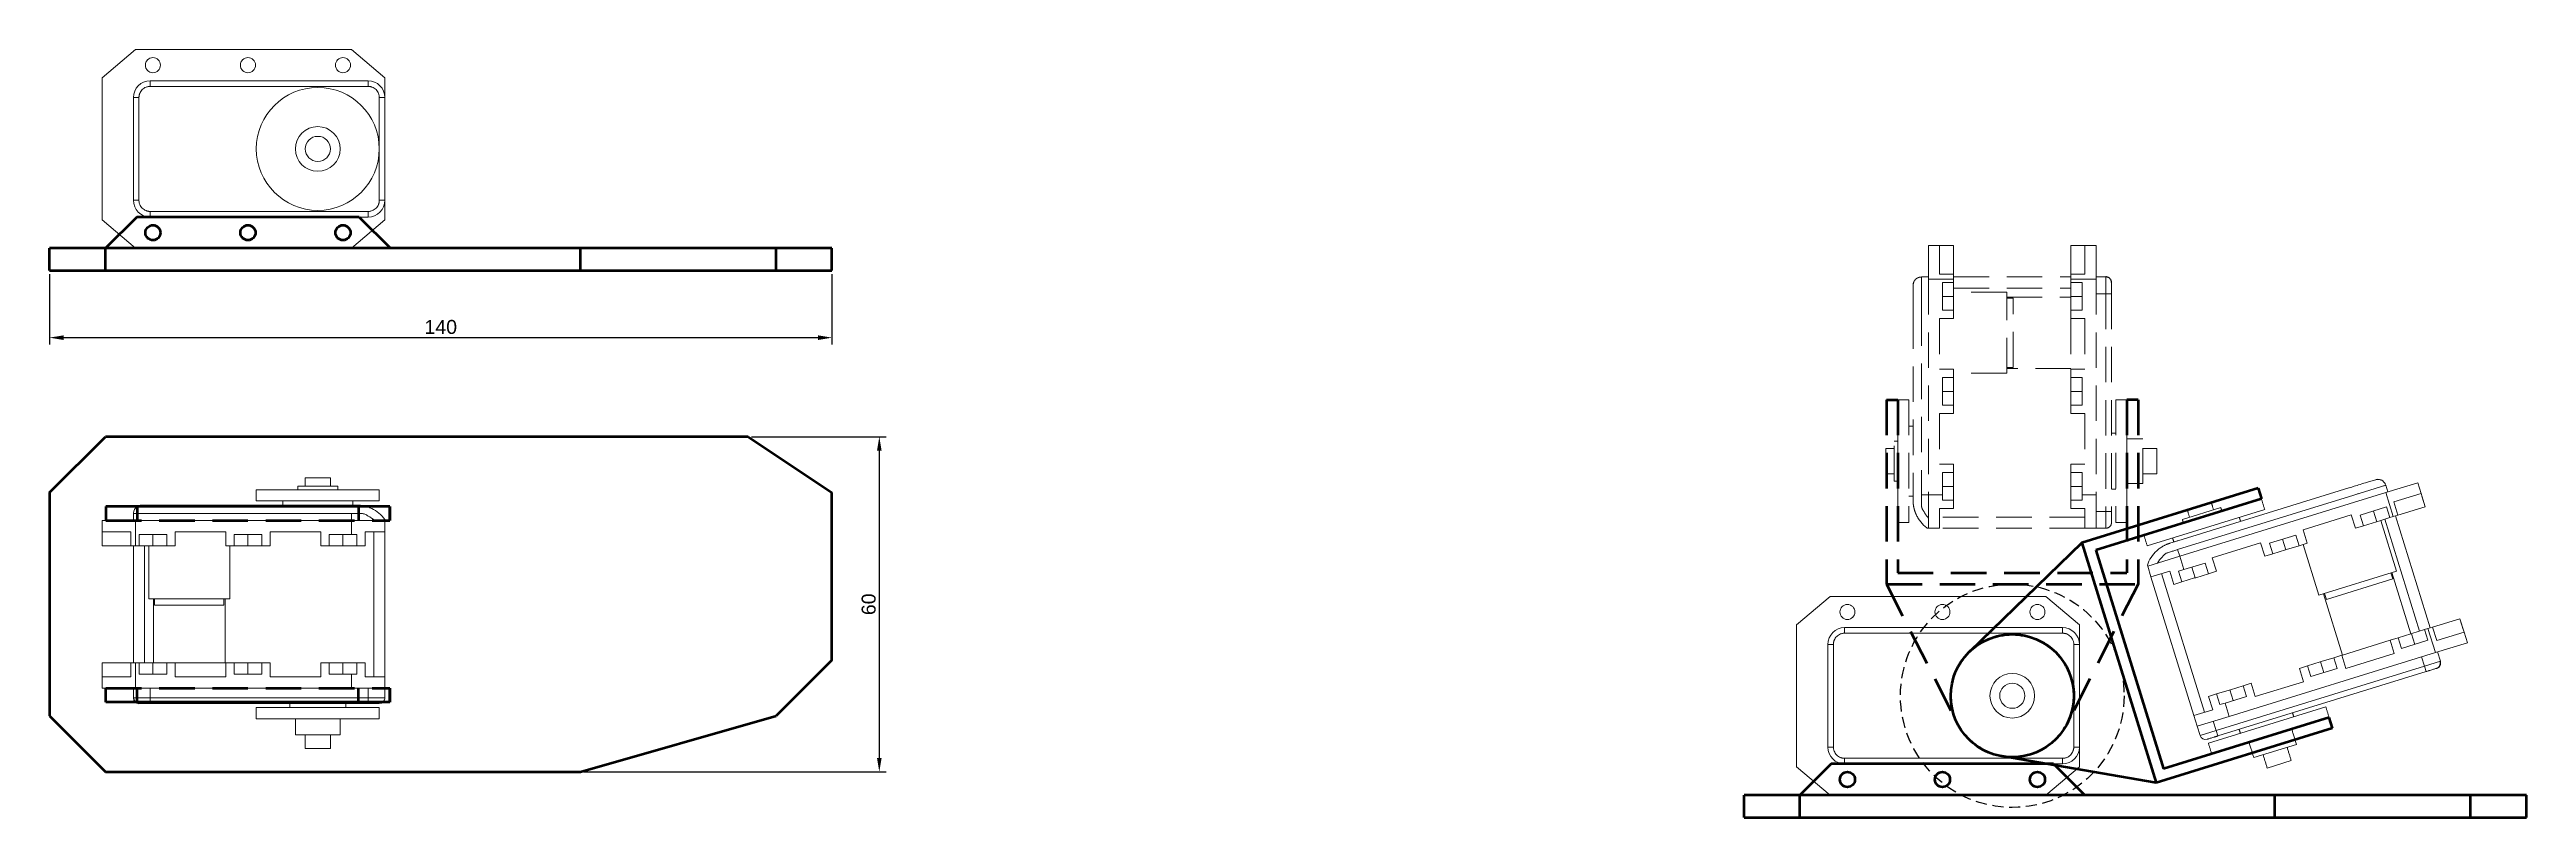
# Model space of a CAD drawing. Header units: millimetres. Extents: x 2045 to 5131, y -377 to 2192.
# Drawn here: x 4687.6 to 5130.8, y 1362.8 to 1500.3 of the extents above; entities that cross this region are included whole.
import ezdxf

# ---------------------------------------------------------------- set-up
doc = ezdxf.new("R2010")
doc.units = ezdxf.units.MM
doc.linetypes.add('ACISOTGL', pattern=[3, 2, -1])
doc.linetypes.add('HIDDEN', pattern=[9.525, 6.35, -3.175])
for name, color, linetype, lineweight in [('AM_5', 3, 'Continuous', 25), ('Ankle', 5, 'Continuous', 50), ('Construction', 1, 'ACISOTGL', 25), ('Pé', 5, 'Continuous', 50)]:
    doc.layers.add(name, color=color, linetype=linetype, lineweight=lineweight)
doc.layers.add('Legs', color=7, linetype='Continuous')
doc.layers.add('RX-28', color=7, linetype='Continuous')
doc.styles.get("Standard").update_dxf_attribs({"font": 'arial.ttf'})
doc.dimstyles.new('ISO-25$0', dxfattribs={"dimtxt": 2.5, "dimasz": 2.5, "dimexe": 1.25, "dimexo": 0.625, "dimtad": 1, "dimtxsty": 'Standard', "dimcen": 2.5, "dimadec": 0, "dimazin": 0, "dimtfac": 1, "dimtmove": 0, "dimatfit": 3, "dimfxl": 1, "dimarcsym": 0})

msp = doc.modelspace()

# ---------------------------------------------------------------- blocks, each defined once
blk = doc.blocks.new('*D44')
at = {"layer": 'AM_5', "color": 0, "lineweight": -2, "transparency": 16777216}
for p, q in [((4813.26, 1430.99), (4837.36, 1430.99)), ((4836.11, 1428.49), (4836.11, 1373.49)), ((4783.26, 1370.99), (4837.36, 1370.99))]:
    blk.add_line(p, q, dxfattribs=at)
at = {"layer": 'AM_5', "color": 0, "transparency": 16777216}
for points in [[(4835.69, 1428.49), (4836.52, 1428.49), (4836.11, 1430.99)], [(4835.69, 1373.49), (4836.52, 1373.49), (4836.11, 1370.99)]]:
    blk.add_solid(points, dxfattribs=at)
at = {"layer": 'Defpoints', "color": 0, "transparency": 16777216}
for p in [(4812.64, 1430.99), (4782.64, 1370.99), (4836.11, 1370.99)]:
    blk.add_point(p, dxfattribs=at)
at = {"layer": 'AM_5', "color": 0, "transparency": 16777216, "insert": (4834.21, 1400.99), "char_height": 2.5, "attachment_point": 5, "rotation": 90}
blk.add_mtext('60', dxfattribs=at)
blk = doc.blocks.new('*D45')
at = {"layer": 'AM_5', "color": 0, "lineweight": -2, "transparency": 16777216}
for p, q in [((4687.64, 1460.11), (4687.64, 1447.49)), ((4827.64, 1460.11), (4827.64, 1447.49)), ((4690.14, 1448.74), (4825.14, 1448.74))]:
    blk.add_line(p, q, dxfattribs=at)
at = {"layer": 'AM_5', "color": 0, "transparency": 16777216}
for points in [[(4690.14, 1449.15), (4690.14, 1448.32), (4687.64, 1448.74)], [(4825.14, 1449.15), (4825.14, 1448.32), (4827.64, 1448.74)]]:
    blk.add_solid(points, dxfattribs=at)
at = {"layer": 'Defpoints', "color": 0, "transparency": 16777216}
for p in [(4687.64, 1460.74), (4827.64, 1460.74), (4827.64, 1448.74)]:
    blk.add_point(p, dxfattribs=at)
at = {"layer": 'AM_5', "color": 0, "transparency": 16777216, "insert": (4757.64, 1450.64), "char_height": 2.5, "attachment_point": 5}
blk.add_mtext('140', dxfattribs=at)

# ---------------------------------------------------------------- dimensions: what is measured, and where the dimension line sits
at = {"layer": 'AM_5'}
dim = msp.add_linear_dim(base=(4827.639, 1448.737), p1=(4687.639, 1460.737), p2=(4827.639, 1460.737), dimstyle='ISO-25$0', dxfattribs=at)
dim.commit()
dim.dimension.update_dxf_attribs({"geometry": '*D45', "text_midpoint": (4757.639, 1450.639)})
dim = msp.add_linear_dim(base=(4836.107, 1370.99), p1=(4812.639, 1430.99), p2=(4782.639, 1370.99), angle=90, dimstyle='ISO-25$0', dxfattribs=at)
dim.commit()
dim.dimension.update_dxf_attribs({"geometry": '*D44', "text_midpoint": (4836.107, 1400.99), "dimtype": 160})

# ---------------------------------------------------------------- linework, layer by layer
at = {"layer": 'Ankle', "color": 5, "linetype": 'HIDDEN'}
for p, q in [((5016.323, 1437.614), (5016.323, 1404.614)), ((5018.323, 1437.614), (5018.323, 1406.614)), ((5059.323, 1437.614), (5059.323, 1406.614)), ((5061.323, 1437.614), (5061.323, 1404.614)), ((5018.323, 1406.614), (5059.323, 1406.614)), ((5016.323, 1404.614), (5061.323, 1404.614)), ((5016.323, 1404.614), (5029.016, 1379.631)), ((5061.323, 1404.614), (5048.63, 1379.631))]:
    msp.add_line(p, q, dxfattribs=at)
at = {"layer": 'Ankle', "linetype": 'HIDDEN'}
for p, q in [((5016.323, 1437.614), (5018.323, 1437.614)), ((5061.323, 1437.614), (5059.323, 1437.614))]:
    msp.add_line(p, q, dxfattribs=at)
at = {"layer": 'Ankle', "color": 5}
for p, q in [((5082.802, 1421.776), (5051.277, 1412.021)), ((5083.394, 1419.866), (5053.779, 1410.701)), ((5051.277, 1412.021), (5031.164, 1392.509)), ((5051.277, 1412.021), (5064.58, 1369.032)), ((5053.779, 1410.701), (5065.9, 1371.534)), ((5096.105, 1378.787), (5064.58, 1369.032)), ((5095.514, 1380.698), (5065.9, 1371.534)), ((5064.58, 1369.032), (5036.962, 1373.772))]:
    msp.add_line(p, q, dxfattribs=at)
at = {"layer": 'Ankle'}
for p, q in [((5082.802, 1421.776), (5083.394, 1419.866)), ((5096.105, 1378.787), (5095.514, 1380.698))]:
    msp.add_line(p, q, dxfattribs=at)
at = {"layer": 'Ankle', "color": 5}
msp.add_circle((5038.823, 1384.614), 11, dxfattribs=at)
at = {"layer": 'Ankle', "color": 5, "linetype": 'HIDDEN'}
msp.add_circle((5038.823, 1384.614), 11, dxfattribs=at)
at = {"layer": 'Construction', "color": 7, "linetype": 'Continuous', "lineweight": 15}
for p, q in [((4697.039, 1495.237), (4703.039, 1500.337)), ((4703.039, 1500.337), (4741.639, 1500.337)), ((4741.639, 1500.337), (4747.639, 1495.237)), ((4697.039, 1469.837), (4697.039, 1495.237)), ((4705.639, 1494.737), (4744.639, 1494.737)), ((4705.639, 1493.737), (4705.639, 1494.737)), ((4705.639, 1493.737), (4744.639, 1493.737)), ((4744.639, 1493.737), (4744.639, 1494.737)), ((4747.639, 1491.737), (4747.639, 1495.237)), ((4747.639, 1492.737), (4747.639, 1495.237)), ((4702.639, 1473.337), (4702.639, 1491.737)), ((4703.639, 1491.737), (4702.639, 1491.737)), ((4703.639, 1473.337), (4703.639, 1491.737)), ((4746.639, 1491.737), (4746.639, 1473.337)), ((4747.639, 1491.737), (4746.639, 1491.737)), ((4747.639, 1491.737), (4747.639, 1473.337)), ((4703.639, 1473.337), (4702.639, 1473.337)), ((4746.639, 1473.337), (4747.639, 1473.337)), ((4747.639, 1469.837), (4747.639, 1473.337)), ((4747.639, 1469.837), (4747.639, 1472.337)), ((4703.039, 1464.737), (4697.039, 1469.837)), ((4744.639, 1471.337), (4705.639, 1471.337)), ((4705.639, 1471.337), (4705.639, 1470.337)), ((4744.639, 1470.337), (4705.639, 1470.337)), ((4747.639, 1469.837), (4741.639, 1464.737)), ((4744.639, 1471.337), (4744.639, 1470.337)), ((4741.639, 1464.737), (4703.039, 1464.737))]:
    msp.add_line(p, q, dxfattribs=at)
at = {"layer": 'Construction', "color": 1}
for p, q in [((4827.639, 1464.737), (4687.639, 1464.737)), ((4827.639, 1460.737), (4687.639, 1460.737))]:
    msp.add_line(p, q, dxfattribs=at)
at = {"layer": 'Construction', "color": 7, "linetype": 'Continuous', "lineweight": 15}
for centre, radius in [((4706.139, 1497.537), 1.35), ((4723.139, 1497.537), 1.35), ((4740.139, 1497.537), 1.35), ((4735.639, 1482.537), 11), ((4735.639, 1482.537), 4), ((4735.639, 1482.537), 2.25), ((4706.139, 1467.537), 1.35), ((4723.139, 1467.537), 1.35), ((4740.139, 1467.537), 1.35)]:
    msp.add_circle(centre, radius, dxfattribs=at)
at = {"layer": 'Construction', "color": 1}
msp.add_circle((5038.823, 1384.614), 20, dxfattribs=at)
at = {"layer": 'Construction', "color": 7, "linetype": 'Continuous', "lineweight": 15}
for centre, start, end in [((4705.639, 1491.737), 90, 180), ((4744.639, 1491.737), 0, 90), ((4705.639, 1473.337), 180, 270), ((4744.639, 1473.337), 270, 0)]:
    msp.add_arc(centre, 3, start, end, dxfattribs=at)
for points, knots in [([(4703.639, 1491.737), (4703.64, 1491.779), (4703.642, 1491.863), (4703.654, 1491.989), (4703.673, 1492.112), (4703.701, 1492.234), (4703.736, 1492.355), (4703.81, 1492.562), (4703.955, 1492.843), (4704.215, 1493.161), (4704.533, 1493.421), (4704.852, 1493.585), (4705.14, 1493.679), (4705.388, 1493.728), (4705.555, 1493.734), (4705.639, 1493.737)], [0, 0, 0, 0, 0.0403222, 0.0803171, 0.1201425, 0.159958, 0.1999236, 0.2401972, 0.3700419, 0.5000573, 0.629902, 0.7599174, 0.8400454, 0.9196463, 1, 1, 1, 1]), ([(4744.639, 1493.737), (4744.681, 1493.736), (4744.765, 1493.735), (4744.891, 1493.723), (4745.014, 1493.703), (4745.137, 1493.676), (4745.257, 1493.641), (4745.464, 1493.566), (4745.745, 1493.421), (4746.063, 1493.161), (4746.323, 1492.843), (4746.488, 1492.525), (4746.581, 1492.236), (4746.63, 1491.989), (4746.636, 1491.821), (4746.639, 1491.737)], [0, 0, 0, 0, 0.04032222, 0.08031714, 0.12014249, 0.15995801, 0.19992356, 0.24019724, 0.37004189, 0.50005725, 0.62990199, 0.75991743, 0.84004545, 0.91964627, 1, 1, 1, 1]), ([(4705.639, 1471.337), (4705.597, 1471.338), (4705.513, 1471.339), (4705.388, 1471.352), (4705.264, 1471.371), (4705.142, 1471.398), (4705.021, 1471.434), (4704.814, 1471.508), (4704.533, 1471.653), (4704.216, 1471.913), (4703.955, 1472.231), (4703.791, 1472.549), (4703.697, 1472.838), (4703.648, 1473.086), (4703.642, 1473.253), (4703.639, 1473.337)], [0, 0, 0, 0, 0.0403222, 0.0803171, 0.1201425, 0.159958, 0.1999236, 0.2401972, 0.3700419, 0.5000573, 0.629902, 0.7599174, 0.8400454, 0.9196463, 1, 1, 1, 1]), ([(4746.639, 1473.337), (4746.639, 1473.295), (4746.637, 1473.211), (4746.625, 1473.086), (4746.605, 1472.962), (4746.578, 1472.84), (4746.543, 1472.719), (4746.468, 1472.512), (4746.323, 1472.231), (4746.063, 1471.913), (4745.746, 1471.653), (4745.427, 1471.489), (4745.138, 1471.395), (4744.891, 1471.346), (4744.723, 1471.34), (4744.639, 1471.337)], [0, 0, 0, 0, 0.0403222, 0.0803171, 0.1201425, 0.159958, 0.1999236, 0.2401972, 0.3700419, 0.5000573, 0.629902, 0.7599174, 0.8400454, 0.9196463, 1, 1, 1, 1])]:
    msp.add_open_spline(points, degree=3, knots=knots, dxfattribs=at)
at = {"layer": 'Legs', "color": 7, "linetype": 'HIDDEN', "lineweight": 15}
for p, q in [((5023.823, 1465.214), (5025.823, 1465.214)), ((5023.823, 1465.214), (5023.823, 1459.214)), ((5025.823, 1465.214), (5025.823, 1460.089)), ((5028.323, 1465.214), (5025.823, 1465.214)), ((5028.323, 1465.214), (5025.823, 1465.214)), ((5028.323, 1465.214), (5026.323, 1465.214)), ((5028.323, 1465.214), (5026.323, 1465.214)), ((5028.323, 1465.214), (5028.323, 1460.089)), ((5049.323, 1465.214), (5051.823, 1465.214)), ((5049.323, 1465.214), (5049.323, 1460.089)), ((5049.323, 1465.214), (5051.323, 1465.214)), ((5049.323, 1465.214), (5051.823, 1465.214)), ((5049.323, 1465.214), (5051.323, 1465.214)), ((5051.823, 1465.214), (5051.823, 1460.089)), ((5053.823, 1465.214), (5051.823, 1465.214)), ((5053.823, 1465.214), (5053.823, 1459.214)), ((5021.073, 1458.113), (5021.073, 1456.614)), ((5022.573, 1459.614), (5023.823, 1459.614)), ((5022.573, 1456.614), (5022.573, 1458.614)), ((5023.823, 1459.214), (5023.823, 1420.614)), ((5023.823, 1459.214), (5028.323, 1459.214)), ((5025.823, 1460.089), (5028.323, 1460.089)), ((5028.323, 1458.589), (5026.323, 1458.589)), ((5026.323, 1458.589), (5026.323, 1453.639)), ((5028.323, 1460.089), (5028.323, 1459.214)), ((5028.323, 1459.614), (5049.323, 1459.614)), ((5028.323, 1459.214), (5028.323, 1458.589)), ((5028.323, 1456.864), (5028.323, 1458.589)), ((5051.823, 1460.089), (5049.323, 1460.089)), ((5049.323, 1460.089), (5049.323, 1459.214)), ((5049.323, 1459.214), (5049.323, 1458.589)), ((5053.823, 1459.214), (5049.323, 1459.214)), ((5049.323, 1458.589), (5051.323, 1458.589)), ((5049.323, 1456.214), (5049.323, 1458.589)), ((5051.323, 1458.589), (5051.323, 1453.639)), ((5055.573, 1459.614), (5053.823, 1459.614)), ((5053.823, 1459.214), (5053.823, 1420.614)), ((5055.573, 1459.614), (5055.573, 1456.614)), ((5022.573, 1454.614), (5022.573, 1456.614)), ((5026.323, 1456.114), (5028.323, 1456.114)), ((5028.323, 1457.614), (5049.323, 1457.614)), ((5028.323, 1456.864), (5028.323, 1453.639)), ((5037.823, 1456.864), (5028.323, 1456.864)), ((5037.823, 1442.364), (5037.823, 1456.864)), ((5037.823, 1456.014), (5049.323, 1456.014)), ((5038.973, 1455.824), (5037.823, 1455.824)), ((5038.973, 1443.404), (5038.973, 1455.824)), ((5049.323, 1456.014), (5049.323, 1456.214)), ((5049.323, 1456.114), (5051.323, 1456.114)), ((5049.323, 1456.014), (5049.323, 1453.639)), ((5055.573, 1456.614), (5053.823, 1456.614)), ((5056.573, 1456.614), (5055.573, 1456.614)), ((5055.573, 1456.614), (5055.573, 1417.614)), ((5056.573, 1456.614), (5056.573, 1417.614)), ((5021.073, 1453.113), (5021.073, 1421.115)), ((5022.573, 1453.614), (5022.573, 1420.614)), ((5028.323, 1452.139), (5025.823, 1452.139)), ((5025.823, 1452.139), (5025.823, 1443.089)), ((5026.323, 1453.639), (5028.323, 1453.639)), ((5028.323, 1453.639), (5028.323, 1452.139)), ((5049.323, 1453.639), (5049.323, 1452.139)), ((5051.323, 1453.639), (5049.323, 1453.639)), ((5049.323, 1452.139), (5051.823, 1452.139)), ((5049.323, 1452.139), (5049.323, 1443.214)), ((5051.823, 1452.139), (5051.823, 1443.089)), ((5025.823, 1443.089), (5028.323, 1443.089)), ((5028.323, 1441.589), (5026.323, 1441.589)), ((5026.323, 1441.589), (5026.323, 1436.639)), ((5028.323, 1443.089), (5028.323, 1441.589)), ((5037.823, 1442.364), (5028.323, 1442.364)), ((5028.323, 1441.589), (5028.323, 1439.214)), ((5038.973, 1443.404), (5037.823, 1443.404)), ((5049.323, 1443.214), (5037.823, 1443.214)), ((5049.323, 1443.089), (5049.323, 1441.589)), ((5051.823, 1443.089), (5049.323, 1443.089)), ((5049.323, 1441.589), (5051.323, 1441.589)), ((5049.323, 1441.589), (5049.323, 1439.214)), ((5051.323, 1441.589), (5051.323, 1436.639)), ((5018.323, 1415.614), (5018.323, 1437.614)), ((5020.323, 1437.614), (5020.323, 1415.614)), ((5028.323, 1439.114), (5026.323, 1439.114)), ((5026.323, 1436.639), (5028.323, 1436.639)), ((5028.323, 1439.214), (5028.323, 1439.014)), ((5028.323, 1439.014), (5028.323, 1436.639)), ((5028.323, 1436.639), (5028.323, 1435.139)), ((5049.323, 1439.014), (5049.323, 1439.214)), ((5049.323, 1439.114), (5051.323, 1439.114)), ((5049.323, 1439.014), (5049.323, 1436.639)), ((5049.323, 1436.639), (5049.323, 1435.139)), ((5051.323, 1436.639), (5049.323, 1436.639)), ((5057.323, 1437.614), (5057.323, 1415.614)), ((5059.323, 1415.614), (5059.323, 1437.614)), ((5028.323, 1435.139), (5025.823, 1435.139)), ((5025.823, 1435.139), (5025.823, 1426.089)), ((5049.323, 1435.139), (5051.823, 1435.139)), ((5051.823, 1435.139), (5051.823, 1426.089)), ((5016.173, 1424.364), (5016.173, 1428.864)), ((5017.673, 1423.014), (5017.673, 1430.214)), ((5062.173, 1422.614), (5062.173, 1430.614)), ((5064.673, 1424.364), (5064.673, 1428.864)), ((5025.823, 1426.089), (5028.323, 1426.089)), ((5028.323, 1424.589), (5026.323, 1424.589)), ((5026.323, 1424.589), (5026.323, 1420.614)), ((5028.323, 1426.089), (5028.323, 1424.589)), ((5028.323, 1424.589), (5028.323, 1422.214)), ((5049.323, 1426.089), (5049.323, 1424.589)), ((5051.823, 1426.089), (5049.323, 1426.089)), ((5049.323, 1424.589), (5051.323, 1424.589)), ((5049.323, 1424.589), (5049.323, 1422.214)), ((5051.323, 1424.589), (5051.323, 1420.614)), ((5022.573, 1420.614), (5023.823, 1420.614)), ((5022.573, 1418.757), (5022.573, 1419.614)), ((5023.823, 1420.614), (5026.323, 1420.614)), ((5023.823, 1420.614), (5023.823, 1414.614)), ((5028.323, 1422.114), (5026.323, 1422.114)), ((5026.323, 1419.639), (5026.323, 1420.614)), ((5026.323, 1419.639), (5028.323, 1419.639)), ((5028.323, 1422.214), (5028.323, 1422.014)), ((5028.323, 1422.014), (5028.323, 1419.639)), ((5028.323, 1419.639), (5028.323, 1418.139)), ((5049.323, 1422.014), (5049.323, 1422.214)), ((5049.323, 1422.114), (5051.323, 1422.114)), ((5049.323, 1422.014), (5049.323, 1419.639)), ((5049.323, 1419.639), (5049.323, 1418.139)), ((5051.323, 1419.639), (5049.323, 1419.639)), ((5051.323, 1419.639), (5051.323, 1420.614)), ((5053.823, 1420.614), (5051.323, 1420.614)), ((5053.823, 1420.614), (5053.823, 1414.614)), ((5025.823, 1414.614), (5023.823, 1414.614)), ((5028.323, 1418.139), (5025.823, 1418.139)), ((5025.823, 1418.139), (5025.823, 1414.614)), ((5051.823, 1416.614), (5025.823, 1416.614)), ((5051.823, 1414.614), (5025.823, 1414.614)), ((5049.323, 1418.139), (5051.823, 1418.139)), ((5051.823, 1418.139), (5051.823, 1414.614)), ((5053.823, 1414.614), (5051.823, 1414.614)), ((5055.573, 1417.614), (5053.823, 1417.614)), ((5053.823, 1414.614), (5055.573, 1414.614)), ((5055.573, 1417.614), (5055.573, 1414.614)), ((5056.573, 1417.614), (5055.573, 1417.614))]:
    msp.add_line(p, q, dxfattribs=at)
at = {"layer": 'Legs', "color": 7, "linetype": 'Continuous', "lineweight": 15}
for p, q in [((5103.789, 1423.298), (5102.357, 1422.855)), ((5111.386, 1422.77), (5105.654, 1420.997)), ((5111.386, 1422.77), (5111.977, 1420.86)), ((5062.377, 1413.362), (5083.394, 1419.866)), ((5099.935, 1420.535), (5068.41, 1410.78)), ((5099.013, 1421.82), (5068.445, 1412.361)), ((5105.654, 1420.997), (5068.779, 1409.586)), ((5069.254, 1416.17), (5076.132, 1418.299)), ((5070.1, 1418.002), (5074.399, 1419.333)), ((5100.89, 1420.831), (5102.801, 1421.422)), ((5105.796, 1418.424), (5101.067, 1416.96)), ((5102.801, 1421.422), (5104.712, 1422.013)), ((5105.654, 1420.997), (5106.985, 1416.698)), ((5105.667, 1422.309), (5106.036, 1421.115)), ((5106.387, 1416.513), (5105.796, 1418.424)), ((5111.977, 1420.86), (5107.081, 1419.345)), ((5107.081, 1419.345), (5107.82, 1416.957)), ((5112.716, 1418.472), (5107.82, 1416.957)), ((5112.716, 1418.472), (5111.977, 1420.86)), ((5112.716, 1418.472), (5111.977, 1420.86)), ((5112.716, 1418.472), (5112.125, 1420.382)), ((5112.716, 1418.472), (5112.125, 1420.382)), ((5083.985, 1417.955), (5062.968, 1411.451)), ((5099.487, 1416.995), (5090.841, 1414.319)), ((5090.841, 1414.319), (5091.58, 1411.931)), ((5100.226, 1414.606), (5099.487, 1416.995)), ((5101.659, 1415.05), (5100.226, 1414.606)), ((5101.067, 1416.96), (5101.659, 1415.05)), ((5104.74, 1416.003), (5101.659, 1415.05)), ((5103.432, 1417.692), (5104.023, 1415.781)), ((5104.74, 1416.003), (5106.387, 1416.513)), ((5107.548, 1406.928), (5104.74, 1416.003)), ((5105.456, 1416.225), (5111.664, 1396.163)), ((5106.985, 1416.698), (5106.387, 1416.513)), ((5107.82, 1416.957), (5106.985, 1416.698)), ((5107.367, 1416.816), (5113.575, 1396.755)), ((5068.779, 1409.586), (5063.048, 1407.812)), ((5066.636, 1410.231), (5067.455, 1410.484)), ((5068.41, 1410.78), (5068.779, 1409.586)), ((5068.779, 1409.586), (5069.518, 1407.198)), ((5083.246, 1411.969), (5074.601, 1409.294)), ((5083.986, 1409.581), (5083.246, 1411.969)), ((5085.418, 1410.024), (5083.986, 1409.581)), ((5089.556, 1413.398), (5084.827, 1411.935)), ((5084.827, 1411.935), (5085.418, 1410.024)), ((5087.687, 1410.726), (5085.418, 1410.024)), ((5087.783, 1410.756), (5087.192, 1412.666)), ((5087.879, 1410.786), (5087.687, 1410.726)), ((5090.147, 1411.488), (5087.879, 1410.786)), ((5090.147, 1411.488), (5089.556, 1413.398)), ((5091.58, 1411.931), (5090.147, 1411.488)), ((5093.696, 1402.641), (5090.888, 1411.717)), ((5063.639, 1405.901), (5063.048, 1407.812)), ((5067.006, 1406.944), (5063.639, 1405.901)), ((5071.325, 1381.064), (5063.639, 1405.901)), ((5073.236, 1381.655), (5065.549, 1406.493)), ((5067.745, 1404.555), (5067.006, 1406.944)), ((5069.178, 1404.999), (5067.745, 1404.555)), ((5068.587, 1406.909), (5069.518, 1407.198)), ((5068.587, 1406.909), (5069.178, 1404.999)), ((5071.447, 1405.701), (5069.178, 1404.999)), ((5073.316, 1408.373), (5069.518, 1407.198)), ((5071.543, 1405.73), (5070.951, 1407.641)), ((5071.638, 1405.76), (5071.447, 1405.701)), ((5073.907, 1406.462), (5071.638, 1405.76)), ((5073.907, 1406.462), (5073.316, 1408.373)), ((5075.34, 1406.905), (5073.907, 1406.462)), ((5074.601, 1409.294), (5075.34, 1406.905)), ((5093.696, 1402.641), (5107.548, 1406.928)), ((5095.029, 1401.85), (5106.894, 1405.522)), ((5106.894, 1405.522), (5106.554, 1406.62)), ((5106.736, 1406.676), (5110.136, 1395.69)), ((5000.223, 1397.314), (5006.223, 1402.414)), ((5006.223, 1402.414), (5044.823, 1402.414)), ((5044.823, 1402.414), (5050.823, 1397.314)), ((5097.908, 1391.907), (5094.508, 1402.893)), ((5095.029, 1401.85), (5094.69, 1402.949)), ((5000.223, 1371.914), (5000.223, 1397.314)), ((5008.823, 1396.814), (5047.823, 1396.814)), ((5008.823, 1395.814), (5008.823, 1396.814)), ((5047.823, 1395.814), (5047.823, 1396.814)), ((5050.823, 1393.814), (5050.823, 1397.314)), ((5050.823, 1394.814), (5050.823, 1397.314)), ((5110.327, 1395.75), (5112.595, 1396.452)), ((5113.193, 1396.636), (5112.595, 1396.452)), ((5112.595, 1396.452), (5113.187, 1394.541)), ((5114.028, 1396.895), (5113.193, 1396.636)), ((5114.523, 1392.338), (5113.193, 1396.636)), ((5118.924, 1398.41), (5114.028, 1396.895)), ((5114.767, 1394.507), (5114.028, 1396.895)), ((5118.924, 1398.41), (5119.663, 1396.022)), ((5118.924, 1398.41), (5119.516, 1396.5)), ((5118.924, 1398.41), (5119.663, 1396.022)), ((5118.924, 1398.41), (5119.516, 1396.5)), ((5005.823, 1375.414), (5005.823, 1393.814)), ((5006.823, 1393.814), (5005.823, 1393.814)), ((5006.823, 1375.414), (5006.823, 1393.814)), ((5008.823, 1395.814), (5047.823, 1395.814)), ((5049.823, 1393.814), (5049.823, 1375.414)), ((5050.823, 1393.814), (5049.823, 1393.814)), ((5050.823, 1393.814), (5050.823, 1375.414)), ((5114.523, 1392.338), (5077.648, 1380.927)), ((5097.788, 1391.87), (5096.355, 1391.426)), ((5098.527, 1389.481), (5097.788, 1391.87)), ((5106.434, 1394.545), (5097.908, 1391.907)), ((5107.173, 1392.157), (5098.527, 1389.481)), ((5107.867, 1394.988), (5106.434, 1394.545)), ((5106.434, 1394.545), (5107.173, 1392.157)), ((5110.135, 1395.69), (5107.867, 1394.988)), ((5108.458, 1393.078), (5107.867, 1394.988)), ((5113.187, 1394.541), (5108.458, 1393.078)), ((5110.135, 1395.69), (5110.327, 1395.75)), ((5110.231, 1395.72), (5110.822, 1393.809)), ((5120.255, 1394.111), (5114.523, 1392.338)), ((5119.663, 1396.022), (5114.767, 1394.507)), ((5115.422, 1390.784), (5114.905, 1392.456)), ((5120.255, 1394.111), (5119.663, 1396.022)), ((5112.556, 1389.897), (5075.299, 1378.368)), ((5112.852, 1388.942), (5075.595, 1377.413)), ((5091.627, 1389.963), (5090.194, 1389.519)), ((5090.194, 1389.519), (5090.933, 1387.131)), ((5093.895, 1390.665), (5091.627, 1389.963)), ((5092.218, 1388.052), (5091.627, 1389.963)), ((5096.947, 1389.516), (5092.218, 1388.052)), ((5093.895, 1390.665), (5094.087, 1390.724)), ((5093.991, 1390.694), (5094.582, 1388.784)), ((5096.355, 1391.426), (5094.087, 1390.724)), ((5096.355, 1391.426), (5096.947, 1389.516)), ((5112.556, 1389.897), (5112.039, 1391.569)), ((5115.422, 1390.784), (5112.556, 1389.897)), ((5112.852, 1388.942), (5112.556, 1389.897)), ((5075.386, 1384.937), (5073.953, 1384.494)), ((5073.953, 1384.494), (5074.692, 1382.106)), ((5077.655, 1385.639), (5075.386, 1384.937)), ((5075.978, 1383.027), (5075.386, 1384.937)), ((5075.978, 1383.027), (5076.909, 1383.315)), ((5080.706, 1384.49), (5076.909, 1383.315)), ((5077.648, 1380.927), (5076.909, 1383.315)), ((5077.655, 1385.639), (5077.846, 1385.699)), ((5077.751, 1385.669), (5078.342, 1383.758)), ((5080.115, 1386.401), (5077.846, 1385.699)), ((5081.548, 1386.844), (5080.115, 1386.401)), ((5080.115, 1386.401), (5080.706, 1384.49)), ((5082.287, 1384.456), (5081.548, 1386.844)), ((5090.933, 1387.131), (5082.287, 1384.456)), ((5074.692, 1382.106), (5071.325, 1381.064)), ((5071.916, 1379.153), (5071.325, 1381.064)), ((5077.648, 1380.927), (5071.916, 1379.153)), ((5071.916, 1379.153), (5072.434, 1377.481)), ((5075.299, 1378.368), (5072.434, 1377.481)), ((5094.923, 1382.609), (5073.906, 1376.105)), ((5074.497, 1374.194), (5095.514, 1380.698)), ((5075.299, 1378.368), (5074.782, 1380.04)), ((5075.595, 1377.413), (5075.299, 1378.368)), ((5006.823, 1375.414), (5005.823, 1375.414)), ((5049.823, 1375.414), (5050.823, 1375.414)), ((5050.823, 1371.914), (5050.823, 1375.414)), ((5050.823, 1371.914), (5050.823, 1374.414)), ((5082.027, 1373.541), (5089.669, 1375.906)), ((5006.223, 1366.814), (5000.223, 1371.914)), ((5047.823, 1373.414), (5008.823, 1373.414)), ((5008.823, 1373.414), (5008.823, 1372.414)), ((5047.823, 1372.414), (5008.823, 1372.414)), ((5050.823, 1371.914), (5044.823, 1366.814)), ((5047.823, 1373.414), (5047.823, 1372.414)), ((5084.438, 1371.67), (5088.737, 1373)), ((5044.823, 1366.814), (5006.223, 1366.814))]:
    msp.add_line(p, q, dxfattribs=at)
for centre, radius in [((5009.323, 1399.614), 1.35), ((5026.323, 1399.614), 1.35), ((5043.323, 1399.614), 1.35), ((5038.823, 1384.614), 11), ((5038.823, 1384.614), 4), ((5038.823, 1384.614), 2.25), ((5009.323, 1369.614), 1.35), ((5026.323, 1369.614), 1.35), ((5043.323, 1369.614), 1.35)]:
    msp.add_circle(centre, radius, dxfattribs=at)
at = {"layer": 'Legs', "color": 7, "linetype": 'HIDDEN', "lineweight": 15}
msp.add_circle((5038.823, 1384.614), 11, dxfattribs=at)
at = {"layer": 'Legs', "color": 7, "linetype": 'HIDDEN'}
msp.add_arc((5055.573, 1458.614), 1, 0, 90, dxfattribs=at)
at = {"layer": 'Legs', "color": 7, "linetype": 'HIDDEN', "lineweight": 15}
for centre, radius, start, end in [((5027.25, 1419.614), 6.177, 205.31713, 234.04316), ((5055.573, 1415.614), 1, 270, 0.00001)]:
    msp.add_arc(centre, radius, start, end, dxfattribs=at)
at = {"layer": 'Legs', "color": 7, "linetype": 'Continuous', "lineweight": 15}
for centre, radius, start, end in [((5068.837, 1406.016), 6.177, 132.51182, 161.23785), ((5008.823, 1393.814), 3, 90, 180), ((5047.823, 1393.814), 3, 0, 90), ((5008.823, 1375.414), 3, 180, 270), ((5047.823, 1375.414), 3, 270, 0), ((5073.389, 1377.777), 1, 197.19469, 287.19469)]:
    msp.add_arc(centre, radius, start, end, dxfattribs=at)
at = {"layer": 'Legs', "color": 7, "linetype": 'Continuous'}
msp.add_arc((5114.467, 1390.488), 1, 287.19469, 17.19469, dxfattribs=at)
at = {"layer": 'Legs', "color": 7, "linetype": 'HIDDEN', "lineweight": 15}
for points, knots in [([(5021.073, 1458.113), (5021.078, 1458.207), (5021.091, 1458.406), (5021.155, 1458.641), (5021.228, 1458.766), (5021.247, 1458.8)], [0, 0, 0, 0, 0.3971375, 0.8406945, 1, 1, 1, 1]), ([(5021.427, 1459.08), (5021.417, 1459.068), (5021.356, 1459), (5021.249, 1458.829), (5021.128, 1458.547), (5021.109, 1458.321), (5021.099, 1458.198)], [0, 0, 0, 0, 0.050132, 0.2955176, 0.6187189, 1, 1, 1, 1]), ([(5022.589, 1459.598), (5022.513, 1459.593), (5022.366, 1459.585), (5022.107, 1459.53), (5021.8, 1459.409), (5021.577, 1459.254), (5021.453, 1459.109), (5021.427, 1459.08)], [0, 0, 0, 0, 0.1677828, 0.3204249, 0.5757663, 0.9127774, 1, 1, 1, 1]), ([(5022.573, 1458.614), (5022.573, 1458.745), (5022.573, 1459.008), (5022.573, 1459.335), (5022.573, 1459.541), (5022.573, 1459.569), (5022.573, 1459.579)], [0, 0, 0, 0, 0.2825843, 0.5651687, 0.847753, 1, 1, 1, 1]), ([(5056.573, 1458.614), (5056.573, 1458.613), (5056.573, 1458.612), (5056.573, 1458.599), (5056.573, 1458.58), (5056.573, 1458.553), (5056.573, 1458.517), (5056.573, 1458.443), (5056.573, 1458.298), (5056.573, 1458.038), (5056.573, 1457.72), (5056.573, 1457.402), (5056.573, 1457.113), (5056.573, 1456.865), (5056.573, 1456.698), (5056.573, 1456.614)], [0, 0, 0, 0, 0.0403222, 0.0803171, 0.1201425, 0.159958, 0.1999236, 0.2401972, 0.3700419, 0.5000573, 0.629902, 0.7599174, 0.8400454, 0.9196463, 1, 1, 1, 1]), ([(5021.073, 1456.614), (5021.073, 1455.686), (5021.073, 1454.795), (5021.073, 1453.483), (5021.073, 1453.114), (5021.073, 1453.114)], [0, 0, 0, 0, 0.5, 0.5, 1, 1, 1, 1]), ([(5022.573, 1453.614), (5022.573, 1453.745), (5022.573, 1454.008), (5022.573, 1454.335), (5022.573, 1454.541), (5022.573, 1454.569), (5022.573, 1454.579)], [0, 0, 0, 0, 0.2825844, 0.5651689, 0.8477533, 1, 1, 1, 1]), ([(5021.073, 1419.614), (5021.073, 1419.554), (5021.074, 1419.435), (5021.082, 1419.251), (5021.096, 1419.064), (5021.116, 1418.873), (5021.143, 1418.678), (5021.177, 1418.48), (5021.226, 1418.239), (5021.296, 1417.955), (5021.397, 1417.628), (5021.519, 1417.298), (5021.616, 1417.082), (5021.666, 1416.972)], [0, 0, 0, 0, 0.070877, 0.1420784, 0.2137175, 0.285906, 0.3587527, 0.4323636, 0.5068416, 0.6264285, 0.748243, 0.872652, 1, 1, 1, 1]), ([(5022.573, 1419.614), (5022.573, 1419.614), (5022.573, 1419.635), (5022.573, 1419.733), (5022.573, 1419.809), (5022.573, 1420.004), (5022.573, 1420.123), (5022.573, 1420.369), (5022.573, 1420.496), (5022.573, 1420.614)], [0, 0, 0, 0, 0.25, 0.25, 0.5, 0.5, 0.75, 0.75, 1, 1, 1, 1]), ([(5023.022, 1417.614), (5022.87, 1417.798), (5022.754, 1417.994), (5022.605, 1418.385), (5022.573, 1418.579), (5022.573, 1418.757)], [0, 0, 0, 0, 0.5, 0.5, 1, 1, 1, 1]), ([(5056.573, 1417.614), (5056.573, 1417.572), (5056.573, 1417.488), (5056.573, 1417.362), (5056.573, 1417.239), (5056.573, 1417.117), (5056.573, 1416.996), (5056.573, 1416.789), (5056.573, 1416.508), (5056.573, 1416.19), (5056.573, 1415.93), (5056.573, 1415.766), (5056.573, 1415.672), (5056.573, 1415.623), (5056.573, 1415.617), (5056.573, 1415.614)], [0, 0, 0, 0, 0.04032222, 0.08031714, 0.12014249, 0.15995801, 0.19992356, 0.24019724, 0.37004189, 0.50005725, 0.62990199, 0.75991743, 0.84004545, 0.91964627, 1, 1, 1, 1])]:
    msp.add_open_spline(points, degree=3, knots=knots, dxfattribs=at)
for points, degree in [([(5021.37, 1459.005), (5021.448, 1459.096)], 1), ([(5022.573, 1459.579), (5022.573, 1459.614)], 1), ([(5022.573, 1454.579), (5022.573, 1454.614)], 1), ([(5018.323, 1437.614), (5020.323, 1437.614)], 1), ([(5059.323, 1437.614), (5057.323, 1437.614)], 1), ([(5020.323, 1432.864), (5021.073, 1432.864)], 1), ([(5057.323, 1431.614), (5056.573, 1431.614)], 1), ([(5016.173, 1428.864), (5017.673, 1428.864)], 1), ([(5017.673, 1430.214), (5018.323, 1430.214)], 1), ([(5062.173, 1430.614), (5059.323, 1430.614)], 1), ([(5064.673, 1428.864), (5062.173, 1428.864)], 1), ([(5017.673, 1424.364), (5016.173, 1424.364)], 1), ([(5018.323, 1423.014), (5017.673, 1423.014)], 1), ([(5062.173, 1424.364), (5064.673, 1424.364)], 1), ([(5021.073, 1420.364), (5020.323, 1420.364)], 1), ([(5021.073, 1421.114), (5021.073, 1421.114), (5021.073, 1420.554), (5021.073, 1419.614)], 3), ([(5056.573, 1421.614), (5057.323, 1421.614)], 1), ([(5059.323, 1422.614), (5062.173, 1422.614)], 1), ([(5020.323, 1415.614), (5018.323, 1415.614)], 1), ([(5023.823, 1416.431), (5023.497, 1416.782), (5023.227, 1417.181), (5023.022, 1417.614)], 3), ([(5023.623, 1414.614), (5023.623, 1414.614), (5023.699, 1414.614), (5023.823, 1414.614)], 3), ([(5057.323, 1415.614), (5059.323, 1415.614)], 1)]:
    msp.add_open_spline(points, degree=degree, dxfattribs=at)
at = {"layer": 'Legs', "color": 7, "linetype": 'Continuous', "lineweight": 15}
for points, knots in [([(5102.357, 1422.855), (5101.471, 1422.581), (5100.62, 1422.318), (5099.366, 1421.93), (5099.014, 1421.821), (5099.014, 1421.821)], [0, 0, 0, 0, 0.5, 0.5, 1, 1, 1, 1]), ([(5103.789, 1423.298), (5103.881, 1423.321), (5104.075, 1423.368), (5104.318, 1423.376), (5104.46, 1423.343), (5104.497, 1423.335)], [0, 0, 0, 0, 0.3971375, 0.8406945, 1, 1, 1, 1]), ([(5104.818, 1423.245), (5104.804, 1423.252), (5104.721, 1423.29), (5104.526, 1423.342), (5104.22, 1423.374), (5103.999, 1423.325), (5103.879, 1423.298)], [0, 0, 0, 0, 0.050132, 0.2955176, 0.6187189, 1, 1, 1, 1]), ([(5105.656, 1422.289), (5105.629, 1422.36), (5105.578, 1422.498), (5105.449, 1422.729), (5105.242, 1422.987), (5105.029, 1423.154), (5104.854, 1423.23), (5104.818, 1423.245)], [0, 0, 0, 0, 0.1677828, 0.3204249, 0.5757663, 0.9127774, 1, 1, 1, 1]), ([(5099.935, 1420.535), (5100.06, 1420.574), (5100.311, 1420.652), (5100.624, 1420.748), (5100.821, 1420.81), (5100.848, 1420.818), (5100.857, 1420.821)], [0, 0, 0, 0, 0.2825844, 0.5651689, 0.8477533, 1, 1, 1, 1]), ([(5104.712, 1422.013), (5104.837, 1422.052), (5105.088, 1422.13), (5105.4, 1422.227), (5105.598, 1422.288), (5105.624, 1422.296), (5105.633, 1422.299)], [0, 0, 0, 0, 0.2825843, 0.5651687, 0.847753, 1, 1, 1, 1]), ([(5067.011, 1411.917), (5066.954, 1411.899), (5066.841, 1411.863), (5066.668, 1411.801), (5066.493, 1411.732), (5066.316, 1411.657), (5066.138, 1411.574), (5065.959, 1411.483), (5065.743, 1411.365), (5065.493, 1411.213), (5065.21, 1411.02), (5064.931, 1410.807), (5064.753, 1410.649), (5064.663, 1410.57)], [0, 0, 0, 0, 0.070877, 0.1420784, 0.2137175, 0.285906, 0.3587527, 0.4323636, 0.5068416, 0.6264285, 0.748243, 0.872652, 1, 1, 1, 1]), ([(5065.677, 1409.464), (5065.807, 1409.664), (5065.961, 1409.833), (5066.29, 1410.09), (5066.466, 1410.178), (5066.636, 1410.231)], [0, 0, 0, 0, 0.5, 0.5, 1, 1, 1, 1]), ([(5067.455, 1410.484), (5067.455, 1410.484), (5067.475, 1410.491), (5067.568, 1410.519), (5067.641, 1410.542), (5067.828, 1410.6), (5067.941, 1410.635), (5068.176, 1410.707), (5068.297, 1410.745), (5068.41, 1410.78)], [0, 0, 0, 0, 0.25, 0.25, 0.5, 0.5, 0.75, 0.75, 1, 1, 1, 1]), ([(5006.823, 1393.814), (5006.823, 1393.856), (5006.825, 1393.94), (5006.837, 1394.065), (5006.857, 1394.189), (5006.884, 1394.311), (5006.919, 1394.432), (5006.994, 1394.639), (5007.139, 1394.92), (5007.399, 1395.238), (5007.716, 1395.498), (5008.035, 1395.662), (5008.324, 1395.756), (5008.571, 1395.805), (5008.739, 1395.811), (5008.823, 1395.814)], [0, 0, 0, 0, 0.0403222, 0.0803171, 0.1201425, 0.159958, 0.1999236, 0.2401972, 0.3700419, 0.5000573, 0.629902, 0.7599174, 0.8400454, 0.9196463, 1, 1, 1, 1]), ([(5047.823, 1395.814), (5047.865, 1395.813), (5047.949, 1395.812), (5048.074, 1395.799), (5048.198, 1395.78), (5048.32, 1395.753), (5048.441, 1395.717), (5048.648, 1395.643), (5048.929, 1395.498), (5049.246, 1395.238), (5049.507, 1394.92), (5049.671, 1394.602), (5049.765, 1394.313), (5049.814, 1394.065), (5049.82, 1393.898), (5049.823, 1393.814)], [0, 0, 0, 0, 0.04032222, 0.08031714, 0.12014249, 0.15995801, 0.19992356, 0.24019724, 0.37004189, 0.50005725, 0.62990199, 0.75991743, 0.84004545, 0.91964627, 1, 1, 1, 1]), ([(5114.763, 1389.533), (5114.762, 1389.533), (5114.76, 1389.532), (5114.749, 1389.529), (5114.73, 1389.523), (5114.704, 1389.515), (5114.67, 1389.505), (5114.599, 1389.483), (5114.461, 1389.44), (5114.212, 1389.363), (5113.909, 1389.269), (5113.604, 1389.175), (5113.329, 1389.089), (5113.092, 1389.016), (5112.932, 1388.967), (5112.852, 1388.942)], [0, 0, 0, 0, 0.0403222, 0.0803171, 0.1201425, 0.159958, 0.1999236, 0.2401972, 0.3700419, 0.5000573, 0.629902, 0.7599174, 0.8400454, 0.9196463, 1, 1, 1, 1]), ([(5008.823, 1373.414), (5008.781, 1373.415), (5008.696, 1373.416), (5008.571, 1373.428), (5008.448, 1373.448), (5008.325, 1373.475), (5008.205, 1373.51), (5007.998, 1373.585), (5007.717, 1373.73), (5007.399, 1373.99), (5007.139, 1374.308), (5006.974, 1374.626), (5006.881, 1374.915), (5006.832, 1375.162), (5006.826, 1375.33), (5006.823, 1375.414)], [0, 0, 0, 0, 0.0403222, 0.0803171, 0.1201425, 0.159958, 0.1999236, 0.2401972, 0.3700419, 0.5000573, 0.629902, 0.7599174, 0.8400454, 0.9196463, 1, 1, 1, 1]), ([(5049.823, 1375.414), (5049.822, 1375.372), (5049.82, 1375.288), (5049.808, 1375.162), (5049.789, 1375.039), (5049.761, 1374.917), (5049.726, 1374.796), (5049.652, 1374.589), (5049.507, 1374.308), (5049.247, 1373.99), (5048.929, 1373.73), (5048.61, 1373.566), (5048.322, 1373.472), (5048.074, 1373.423), (5047.907, 1373.417), (5047.823, 1373.414)], [0, 0, 0, 0, 0.0403222, 0.0803171, 0.1201425, 0.159958, 0.1999236, 0.2401972, 0.3700419, 0.5000573, 0.629902, 0.7599174, 0.8400454, 0.9196463, 1, 1, 1, 1]), ([(5075.595, 1377.413), (5075.555, 1377.4), (5075.474, 1377.375), (5075.355, 1377.338), (5075.237, 1377.302), (5075.12, 1377.266), (5075.005, 1377.23), (5074.807, 1377.169), (5074.538, 1377.086), (5074.235, 1376.992), (5073.986, 1376.915), (5073.829, 1376.866), (5073.74, 1376.839), (5073.693, 1376.824), (5073.687, 1376.822), (5073.684, 1376.821)], [0, 0, 0, 0, 0.04032222, 0.08031714, 0.12014249, 0.15995801, 0.19992356, 0.24019724, 0.37004189, 0.50005725, 0.62990199, 0.75991743, 0.84004545, 0.91964627, 1, 1, 1, 1])]:
    msp.add_open_spline(points, degree=3, knots=knots, dxfattribs=at)
for points, degree in [([(5104.73, 1423.278), (5104.84, 1423.231)], 1), ([(5074.399, 1419.333), (5074.843, 1417.9)], 1), ([(5076.132, 1418.299), (5076.324, 1417.678)], 1), ([(5083.394, 1419.866), (5083.985, 1417.955)], 1), ([(5100.857, 1420.821), (5100.89, 1420.831)], 1), ([(5105.633, 1422.299), (5105.667, 1422.309)], 1), ([(5069.446, 1415.549), (5069.254, 1416.17)], 1), ([(5070.544, 1416.57), (5070.1, 1418.002)], 1), ([(5079.447, 1416.551), (5079.669, 1415.834)], 1), ([(5062.968, 1411.451), (5062.377, 1413.362)], 1), ([(5064.784, 1408.349), (5065.023, 1408.764), (5065.324, 1409.14), (5065.677, 1409.464)], 3), ([(5068.444, 1412.361), (5068.444, 1412.361), (5067.909, 1412.195), (5067.011, 1411.917)], 3), ([(5067.728, 1412.139), (5067.506, 1412.855)], 1), ([(5062.988, 1408.003), (5062.988, 1408.003), (5063.011, 1407.93), (5063.048, 1407.812)], 3), ([(5079.416, 1378.595), (5079.638, 1377.879)], 1), ([(5089.669, 1375.906), (5088.827, 1378.629)], 1), ([(5089.191, 1380.835), (5088.969, 1381.551)], 1), ([(5095.514, 1380.698), (5094.923, 1382.609)], 1), ([(5073.906, 1376.105), (5074.497, 1374.194)], 1), ([(5081.185, 1376.264), (5082.027, 1373.541)], 1), ([(5083.699, 1374.058), (5084.438, 1371.67)], 1), ([(5088.737, 1373), (5087.998, 1375.389)], 1)]:
    msp.add_open_spline(points, degree=degree, dxfattribs=at)
at = {"layer": 'Pé'}
for p, q in [((4703.239, 1470.337), (4697.639, 1464.737)), ((4743.039, 1470.337), (4703.239, 1470.337)), ((4743.039, 1470.337), (4748.639, 1464.737)), ((4687.639, 1460.737), (4687.639, 1464.737)), ((4827.639, 1464.737), (4687.639, 1464.737)), ((4697.639, 1460.737), (4697.639, 1464.737)), ((4782.639, 1460.737), (4782.639, 1464.737)), ((4817.639, 1460.737), (4817.639, 1464.737)), ((4827.639, 1460.737), (4827.639, 1464.737)), ((4687.639, 1460.737), (4827.639, 1460.737)), ((4687.639, 1420.99), (4697.639, 1430.99)), ((4812.639, 1430.99), (4697.639, 1430.99)), ((4812.639, 1430.99), (4827.639, 1420.99)), ((4687.639, 1420.99), (4687.639, 1380.99)), ((4697.739, 1418.49), (4697.739, 1415.99)), ((4748.539, 1418.49), (4697.739, 1418.49)), ((4703.339, 1418.49), (4703.339, 1415.99)), ((4742.939, 1418.49), (4742.939, 1415.99)), ((4748.539, 1418.49), (4748.539, 1415.99)), ((4748.539, 1415.99), (4748.539, 1418.49)), ((4827.639, 1390.99), (4827.639, 1420.99)), ((4827.639, 1390.99), (4817.639, 1380.99)), ((4697.739, 1383.49), (4697.739, 1385.99)), ((4748.539, 1383.49), (4697.739, 1383.49)), ((4703.339, 1383.49), (4703.339, 1385.99)), ((4742.939, 1383.49), (4742.939, 1385.99)), ((4748.539, 1383.49), (4748.539, 1385.99)), ((4748.539, 1385.99), (4748.539, 1383.49)), ((4687.639, 1380.99), (4697.639, 1370.99)), ((4782.639, 1370.99), (4817.639, 1380.99)), ((4697.639, 1370.99), (4782.639, 1370.99)), ((5006.423, 1372.414), (5000.823, 1366.814)), ((5046.223, 1372.414), (5006.423, 1372.414)), ((5046.223, 1372.414), (5051.823, 1366.814)), ((4990.823, 1362.814), (4990.823, 1366.814)), ((5130.823, 1366.814), (4990.823, 1366.814)), ((5000.823, 1362.814), (5000.823, 1366.814)), ((5085.823, 1362.814), (5085.823, 1366.814)), ((5120.823, 1362.814), (5120.823, 1366.814)), ((5130.823, 1362.814), (5130.823, 1366.814)), ((4990.823, 1362.814), (5130.823, 1362.814))]:
    msp.add_line(p, q, dxfattribs=at)
at = {"layer": 'Pé', "linetype": 'HIDDEN'}
for p, q in [((4697.739, 1415.99), (4748.539, 1415.99)), ((4697.739, 1385.99), (4748.539, 1385.99))]:
    msp.add_line(p, q, dxfattribs=at)
at = {"layer": 'Pé'}
for centre in [(4706.139, 1467.537), (4723.139, 1467.537), (4740.139, 1467.537), (5009.323, 1369.614), (5026.323, 1369.614), (5043.323, 1369.614)]:
    msp.add_circle(centre, 1.35, dxfattribs=at)
at = {"layer": 'RX-28', "color": 7, "linetype": 'Continuous', "lineweight": 15}
for p, q in [((4737.889, 1423.64), (4733.389, 1423.64)), ((4704.14, 1418.74), (4705.639, 1418.74)), ((4709.14, 1418.74), (4741.138, 1418.74)), ((4746.639, 1421.49), (4724.639, 1421.49)), ((4724.639, 1419.49), (4746.639, 1419.49)), ((4739.239, 1422.14), (4732.039, 1422.14)), ((4697.039, 1415.99), (4697.039, 1413.99)), ((4697.039, 1415.99), (4703.039, 1415.99)), ((4697.039, 1413.99), (4702.164, 1413.99)), ((4697.039, 1411.49), (4697.039, 1413.99)), ((4697.039, 1411.49), (4697.039, 1413.99)), ((4702.164, 1413.99), (4702.164, 1411.49)), ((4702.639, 1417.24), (4702.639, 1415.99)), ((4703.039, 1415.99), (4741.639, 1415.99)), ((4703.039, 1415.99), (4703.039, 1411.49)), ((4705.639, 1417.24), (4703.639, 1417.24)), ((4707.639, 1417.24), (4705.639, 1417.24)), ((4708.639, 1417.24), (4741.639, 1417.24)), ((4710.114, 1411.49), (4710.114, 1413.99)), ((4710.114, 1413.99), (4719.164, 1413.99)), ((4719.164, 1413.99), (4719.164, 1411.49)), ((4727.114, 1411.49), (4727.114, 1413.99)), ((4727.114, 1413.99), (4736.164, 1413.99)), ((4736.164, 1413.99), (4736.164, 1411.49)), ((4741.639, 1417.24), (4741.639, 1415.99)), ((4741.639, 1415.99), (4741.639, 1413.49)), ((4741.639, 1415.99), (4747.639, 1415.99)), ((4743.496, 1417.24), (4742.639, 1417.24)), ((4744.114, 1411.49), (4744.114, 1413.99)), ((4744.114, 1413.99), (4747.639, 1413.99)), ((4745.639, 1387.99), (4745.639, 1413.99)), ((4747.639, 1413.99), (4747.639, 1415.99)), ((4747.639, 1387.99), (4747.639, 1413.99)), ((4697.039, 1411.49), (4697.039, 1413.49)), ((4697.039, 1411.49), (4697.039, 1413.49)), ((4697.039, 1411.49), (4702.164, 1411.49)), ((4702.164, 1411.49), (4703.039, 1411.49)), ((4702.639, 1411.49), (4702.639, 1390.49)), ((4703.039, 1411.49), (4703.664, 1411.49)), ((4703.664, 1411.49), (4703.664, 1413.49)), ((4703.664, 1413.49), (4708.614, 1413.49)), ((4705.389, 1411.49), (4703.664, 1411.49)), ((4704.639, 1411.49), (4704.639, 1390.49)), ((4705.389, 1411.49), (4708.614, 1411.49)), ((4705.389, 1401.99), (4705.389, 1411.49)), ((4706.139, 1413.49), (4706.139, 1411.49)), ((4708.614, 1413.49), (4708.614, 1411.49)), ((4708.614, 1411.49), (4710.114, 1411.49)), ((4719.164, 1411.49), (4720.664, 1411.49)), ((4719.889, 1401.99), (4719.889, 1411.49)), ((4720.664, 1411.49), (4720.664, 1413.49)), ((4720.664, 1413.49), (4725.614, 1413.49)), ((4720.664, 1411.49), (4723.039, 1411.49)), ((4723.039, 1411.49), (4723.24, 1411.49)), ((4723.139, 1411.49), (4723.139, 1413.49)), ((4723.24, 1411.49), (4725.614, 1411.49)), ((4725.614, 1413.49), (4725.614, 1411.49)), ((4725.614, 1411.49), (4727.114, 1411.49)), ((4736.164, 1411.49), (4737.664, 1411.49)), ((4737.664, 1411.49), (4737.664, 1413.49)), ((4737.664, 1413.49), (4741.639, 1413.49)), ((4737.664, 1411.49), (4740.039, 1411.49)), ((4740.039, 1411.49), (4740.24, 1411.49)), ((4740.139, 1411.49), (4740.139, 1413.49)), ((4740.24, 1411.49), (4742.614, 1411.49)), ((4742.614, 1413.49), (4741.639, 1413.49)), ((4742.614, 1413.49), (4742.614, 1411.49)), ((4742.614, 1411.49), (4744.114, 1411.49)), ((4719.889, 1401.99), (4705.389, 1401.99)), ((4706.239, 1401.99), (4706.239, 1390.49)), ((4706.429, 1400.84), (4706.429, 1401.99)), ((4718.849, 1400.84), (4706.429, 1400.84)), ((4718.849, 1400.84), (4718.849, 1401.99)), ((4719.039, 1390.49), (4719.039, 1401.99)), ((4697.039, 1390.49), (4697.039, 1387.99)), ((4697.039, 1390.49), (4702.164, 1390.49)), ((4697.039, 1390.49), (4697.039, 1388.49)), ((4697.039, 1390.49), (4697.039, 1387.99)), ((4697.039, 1390.49), (4697.039, 1388.49)), ((4697.039, 1387.99), (4702.164, 1387.99)), ((4697.039, 1385.99), (4697.039, 1387.99)), ((4702.164, 1387.99), (4702.164, 1390.49)), ((4702.164, 1390.49), (4703.039, 1390.49)), ((4703.039, 1390.49), (4703.664, 1390.49)), ((4703.039, 1385.99), (4703.039, 1390.49)), ((4703.664, 1390.49), (4703.664, 1388.49)), ((4706.039, 1390.49), (4703.664, 1390.49)), ((4703.664, 1388.49), (4708.614, 1388.49)), ((4706.239, 1390.49), (4706.039, 1390.49)), ((4706.139, 1390.49), (4706.139, 1388.49)), ((4706.239, 1390.49), (4708.614, 1390.49)), ((4708.614, 1390.49), (4710.114, 1390.49)), ((4708.614, 1388.49), (4708.614, 1390.49)), ((4710.114, 1390.49), (4710.114, 1387.99)), ((4710.114, 1390.49), (4719.039, 1390.49)), ((4710.114, 1387.99), (4719.164, 1387.99)), ((4719.164, 1390.49), (4720.664, 1390.49)), ((4719.164, 1387.99), (4719.164, 1390.49)), ((4720.664, 1390.49), (4720.664, 1388.49)), ((4720.664, 1390.49), (4723.039, 1390.49)), ((4720.664, 1388.49), (4725.614, 1388.49)), ((4723.24, 1390.49), (4723.039, 1390.49)), ((4723.139, 1390.49), (4723.139, 1388.49)), ((4723.24, 1390.49), (4725.614, 1390.49)), ((4725.614, 1390.49), (4727.114, 1390.49)), ((4725.614, 1388.49), (4725.614, 1390.49)), ((4727.114, 1390.49), (4727.114, 1387.99)), ((4727.114, 1387.99), (4736.164, 1387.99)), ((4736.164, 1390.49), (4737.664, 1390.49)), ((4736.164, 1387.99), (4736.164, 1390.49)), ((4737.664, 1390.49), (4737.664, 1388.49)), ((4737.664, 1390.49), (4740.039, 1390.49)), ((4737.664, 1388.49), (4741.639, 1388.49)), ((4740.24, 1390.49), (4740.039, 1390.49)), ((4740.139, 1390.49), (4740.139, 1388.49)), ((4740.24, 1390.49), (4742.614, 1390.49)), ((4742.614, 1388.49), (4741.639, 1388.49)), ((4741.639, 1385.99), (4741.639, 1388.49)), ((4742.614, 1390.49), (4744.114, 1390.49)), ((4742.614, 1388.49), (4742.614, 1390.49)), ((4744.114, 1390.49), (4744.114, 1387.99)), ((4744.114, 1387.99), (4747.639, 1387.99)), ((4747.639, 1385.99), (4747.639, 1387.99)), ((4697.039, 1385.99), (4703.039, 1385.99)), ((4702.639, 1384.24), (4702.639, 1385.99)), ((4702.639, 1384.24), (4705.639, 1384.24)), ((4703.039, 1385.99), (4741.639, 1385.99)), ((4705.639, 1384.24), (4705.639, 1385.99)), ((4705.639, 1383.24), (4705.639, 1384.24)), ((4705.639, 1384.24), (4744.639, 1384.24)), ((4705.639, 1383.24), (4744.639, 1383.24)), ((4741.639, 1385.99), (4747.639, 1385.99)), ((4744.639, 1384.24), (4744.639, 1385.99)), ((4744.639, 1384.24), (4747.639, 1384.24)), ((4744.639, 1383.24), (4744.639, 1384.24)), ((4747.639, 1385.99), (4747.639, 1384.24)), ((4724.639, 1382.49), (4746.639, 1382.49)), ((4746.639, 1380.49), (4724.639, 1380.49)), ((4739.639, 1377.64), (4731.639, 1377.64)), ((4737.889, 1375.14), (4733.389, 1375.14))]:
    msp.add_line(p, q, dxfattribs=at)
for centre, radius, start, end in [((4742.639, 1412.563), 6.177, 35.95684, 64.68287), ((4746.639, 1384.24), 1, 269.99999, 0)]:
    msp.add_arc(centre, radius, start, end, dxfattribs=at)
at = {"layer": 'RX-28', "color": 7, "linetype": 'Continuous'}
msp.add_arc((4703.639, 1384.24), 1, 180, 270, dxfattribs=at)
at = {"layer": 'RX-28', "color": 7, "linetype": 'Continuous', "lineweight": 15}
for points, degree in [([(4733.389, 1423.64), (4733.389, 1422.14)], 1), ([(4737.889, 1422.14), (4737.889, 1423.64)], 1), ([(4703.248, 1418.443), (4703.157, 1418.365)], 1), ([(4724.639, 1421.49), (4724.639, 1419.49)], 1), ([(4729.389, 1419.49), (4729.389, 1418.74)], 1), ([(4732.039, 1422.14), (4732.039, 1421.49)], 1), ([(4739.239, 1421.49), (4739.239, 1422.14)], 1), ([(4741.139, 1418.74), (4741.139, 1418.74), (4741.7, 1418.74), (4742.639, 1418.74)], 3), ([(4741.889, 1418.74), (4741.889, 1419.49)], 1), ([(4746.639, 1419.49), (4746.639, 1421.49)], 1), ([(4702.674, 1417.24), (4702.639, 1417.24)], 1), ([(4707.674, 1417.24), (4707.639, 1417.24)], 1), ([(4745.822, 1415.99), (4745.471, 1416.316), (4745.072, 1416.586), (4744.639, 1416.791)], 3), ([(4747.639, 1416.19), (4747.639, 1416.19), (4747.639, 1416.114), (4747.639, 1415.99)], 3), ([(4730.639, 1382.49), (4730.639, 1383.24)], 1), ([(4740.639, 1383.24), (4740.639, 1382.49)], 1), ([(4724.639, 1380.49), (4724.639, 1382.49)], 1), ([(4731.639, 1377.64), (4731.639, 1380.49)], 1), ([(4739.639, 1380.49), (4739.639, 1377.64)], 1), ([(4746.639, 1382.49), (4746.639, 1380.49)], 1), ([(4733.389, 1375.14), (4733.389, 1377.64)], 1), ([(4737.889, 1377.64), (4737.889, 1375.14)], 1)]:
    msp.add_open_spline(points, degree=degree, dxfattribs=at)
for points, knots in [([(4702.656, 1417.224), (4702.66, 1417.3), (4702.669, 1417.447), (4702.724, 1417.706), (4702.844, 1418.013), (4702.999, 1418.236), (4703.144, 1418.36), (4703.174, 1418.386)], [0, 0, 0, 0, 0.1677828, 0.3204249, 0.5757663, 0.9127774, 1, 1, 1, 1]), ([(4703.174, 1418.386), (4703.185, 1418.396), (4703.253, 1418.457), (4703.424, 1418.564), (4703.706, 1418.685), (4703.933, 1418.704), (4704.055, 1418.714)], [0, 0, 0, 0, 0.050132, 0.2955176, 0.6187189, 1, 1, 1, 1]), ([(4704.14, 1418.74), (4704.046, 1418.735), (4703.847, 1418.722), (4703.612, 1418.658), (4703.487, 1418.585), (4703.454, 1418.566)], [0, 0, 0, 0, 0.3971375, 0.8406945, 1, 1, 1, 1]), ([(4705.639, 1418.74), (4706.568, 1418.74), (4707.458, 1418.74), (4708.771, 1418.74), (4709.139, 1418.74), (4709.139, 1418.74)], [0, 0, 0, 0, 0.5, 0.5, 1, 1, 1, 1]), ([(4742.639, 1418.74), (4742.699, 1418.74), (4742.818, 1418.739), (4743.002, 1418.731), (4743.189, 1418.717), (4743.38, 1418.697), (4743.575, 1418.67), (4743.773, 1418.636), (4744.014, 1418.587), (4744.298, 1418.517), (4744.625, 1418.416), (4744.955, 1418.294), (4745.171, 1418.197), (4745.281, 1418.147)], [0, 0, 0, 0, 0.070877, 0.1420784, 0.2137175, 0.285906, 0.3587527, 0.4323636, 0.5068416, 0.6264285, 0.748243, 0.872652, 1, 1, 1, 1]), ([(4703.639, 1417.24), (4703.508, 1417.24), (4703.245, 1417.24), (4702.918, 1417.24), (4702.712, 1417.24), (4702.684, 1417.24), (4702.674, 1417.24)], [0, 0, 0, 0, 0.2825843, 0.5651687, 0.847753, 1, 1, 1, 1]), ([(4708.639, 1417.24), (4708.508, 1417.24), (4708.245, 1417.24), (4707.918, 1417.24), (4707.712, 1417.24), (4707.684, 1417.24), (4707.674, 1417.24)], [0, 0, 0, 0, 0.2825844, 0.5651689, 0.8477533, 1, 1, 1, 1]), ([(4742.639, 1417.24), (4742.639, 1417.24), (4742.618, 1417.24), (4742.52, 1417.24), (4742.444, 1417.24), (4742.249, 1417.24), (4742.13, 1417.24), (4741.884, 1417.24), (4741.757, 1417.24), (4741.639, 1417.24)], [0, 0, 0, 0, 0.25, 0.25, 0.5, 0.5, 0.75, 0.75, 1, 1, 1, 1]), ([(4744.639, 1416.791), (4744.455, 1416.943), (4744.259, 1417.059), (4743.868, 1417.208), (4743.674, 1417.24), (4743.496, 1417.24)], [0, 0, 0, 0, 0.5, 0.5, 1, 1, 1, 1]), ([(4703.639, 1383.24), (4703.64, 1383.24), (4703.642, 1383.24), (4703.654, 1383.24), (4703.673, 1383.24), (4703.701, 1383.24), (4703.736, 1383.24), (4703.81, 1383.24), (4703.955, 1383.24), (4704.215, 1383.24), (4704.533, 1383.24), (4704.852, 1383.24), (4705.14, 1383.24), (4705.388, 1383.24), (4705.555, 1383.24), (4705.639, 1383.24)], [0, 0, 0, 0, 0.0403222, 0.0803171, 0.1201425, 0.159958, 0.1999236, 0.2401972, 0.3700419, 0.5000573, 0.629902, 0.7599174, 0.8400454, 0.9196463, 1, 1, 1, 1]), ([(4744.639, 1383.24), (4744.681, 1383.24), (4744.765, 1383.24), (4744.891, 1383.24), (4745.014, 1383.24), (4745.137, 1383.24), (4745.257, 1383.24), (4745.464, 1383.24), (4745.745, 1383.24), (4746.063, 1383.24), (4746.323, 1383.24), (4746.488, 1383.24), (4746.581, 1383.24), (4746.63, 1383.24), (4746.636, 1383.24), (4746.639, 1383.24)], [0, 0, 0, 0, 0.04032222, 0.08031714, 0.12014249, 0.15995801, 0.19992356, 0.24019724, 0.37004189, 0.50005725, 0.62990199, 0.75991743, 0.84004545, 0.91964627, 1, 1, 1, 1])]:
    msp.add_open_spline(points, degree=3, knots=knots, dxfattribs=at)

msp.set_redraw_order([(e.dxf.handle, doc.entitydb.next_handle()) for e in msp.query("TEXT MTEXT ATTDEF DIMENSION ARC_DIMENSION")])  # texts and dimensions are drawn at this point

doc.saveas('drawing.dxf')
